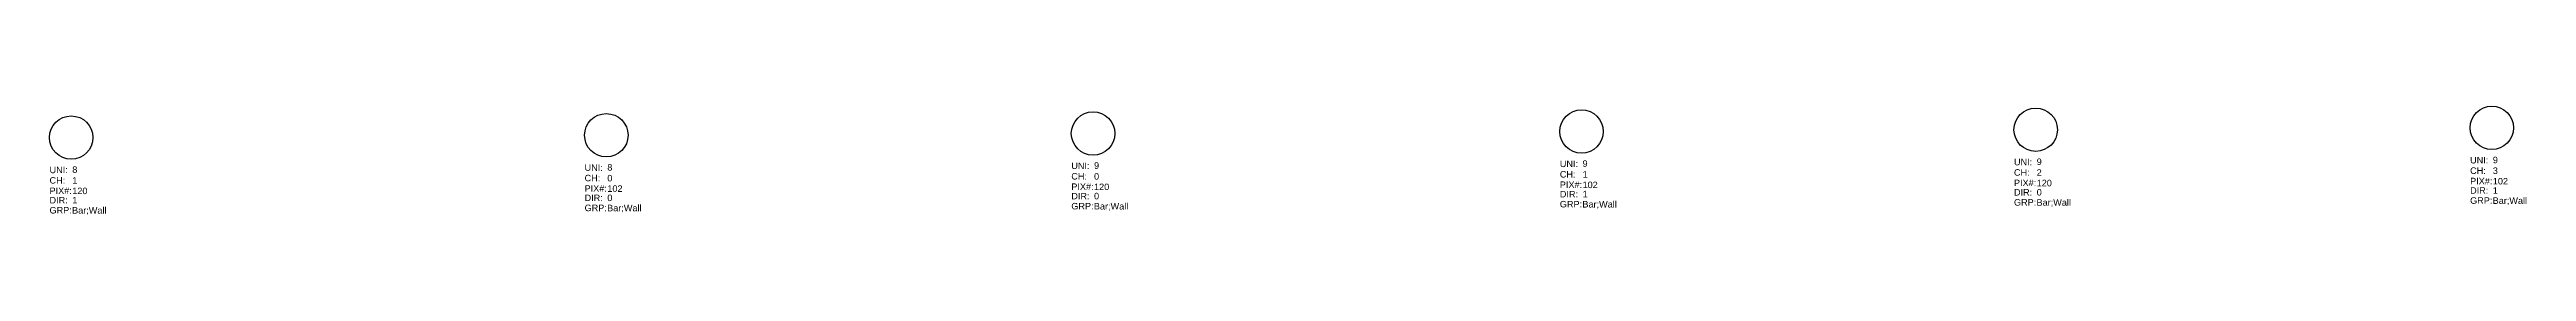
# Model space of a CAD drawing. Header units: millimetres. Extents: x -61 to 30318, y -152 to 16742.
# Drawn here: x 21652 to 27351, y 11983 to 12234 of the extents above; entities that cross this region are included whole.
import ezdxf

# ---------------------------------------------------------------- set-up
doc = ezdxf.new("R2010")
doc.units = ezdxf.units.MM
doc.layers.get('0').update_dxf_attribs({"color": 140})
doc.styles.get("Standard").update_dxf_attribs({"font": 'arial.ttf'})

# ---------------------------------------------------------------- blocks, each defined once
blk = doc.blocks.new('LEDVertical')
at = {"color": 0, "linetype": 'ByBlock', "lineweight": -2}
blk.add_circle((0, 0), 50, dxfattribs=at)
for s, p in [('CH:', (-50, -106.2)), ('UNI:', (-50, -82.1)), ('GRP:', (-50, -175.2)), ('PIX#:', (-50, -130.3)), ('DIR:', (-50, -152))]:
    blk.add_text(s, height=15, dxfattribs=at).set_placement(p)
for tag, p in [('CHANNEL', (2.3, -106.4)), ('UNIVERSE', (2.3, -81.5)), ('PIXELCOUNT', (2.3, -130.6))]:
    blk.add_attdef(tag, p, '', height=15, dxfattribs=at)
at = {"color": 0}
for tag, p in [('GROUPS', (1.9, -175.4)), ('DIRECTION', (2.3, -151.9))]:
    blk.add_attdef(tag, p, '', height=15, dxfattribs=at)

msp = doc.modelspace()

# ---------------------------------------------------------------- block references
for p, values in [((21701.6, 12161.4), {'UNIVERSE': '8', 'CHANNEL': '1', 'PIXELCOUNT': '120', 'DIRECTION': '1', 'GROUPS': 'Bar;Wall'}), ((22932.8, 12166.7), {'UNIVERSE': '8', 'CHANNEL': '0', 'PIXELCOUNT': '102', 'DIRECTION': '0', 'GROUPS': 'Bar;Wall'}), ((24052.8, 12170.8), {'UNIVERSE': '9', 'CHANNEL': '0', 'PIXELCOUNT': '120', 'DIRECTION': '0', 'GROUPS': 'Bar;Wall'}), ((25176.9, 12175.4), {'UNIVERSE': '9', 'CHANNEL': '1', 'PIXELCOUNT': '102', 'DIRECTION': '1', 'GROUPS': 'Bar;Wall'}), ((26221.9, 12179.6), {'UNIVERSE': '9', 'CHANNEL': '2', 'PIXELCOUNT': '120', 'DIRECTION': '0', 'GROUPS': 'Bar;Wall'}), ((27271.5, 12183.8), {'UNIVERSE': '9', 'CHANNEL': '3', 'PIXELCOUNT': '102', 'DIRECTION': '1', 'GROUPS': 'Bar;Wall'})]:
    msp.add_blockref('LEDVertical', p).add_auto_attribs(values)

doc.saveas('drawing.dxf')
